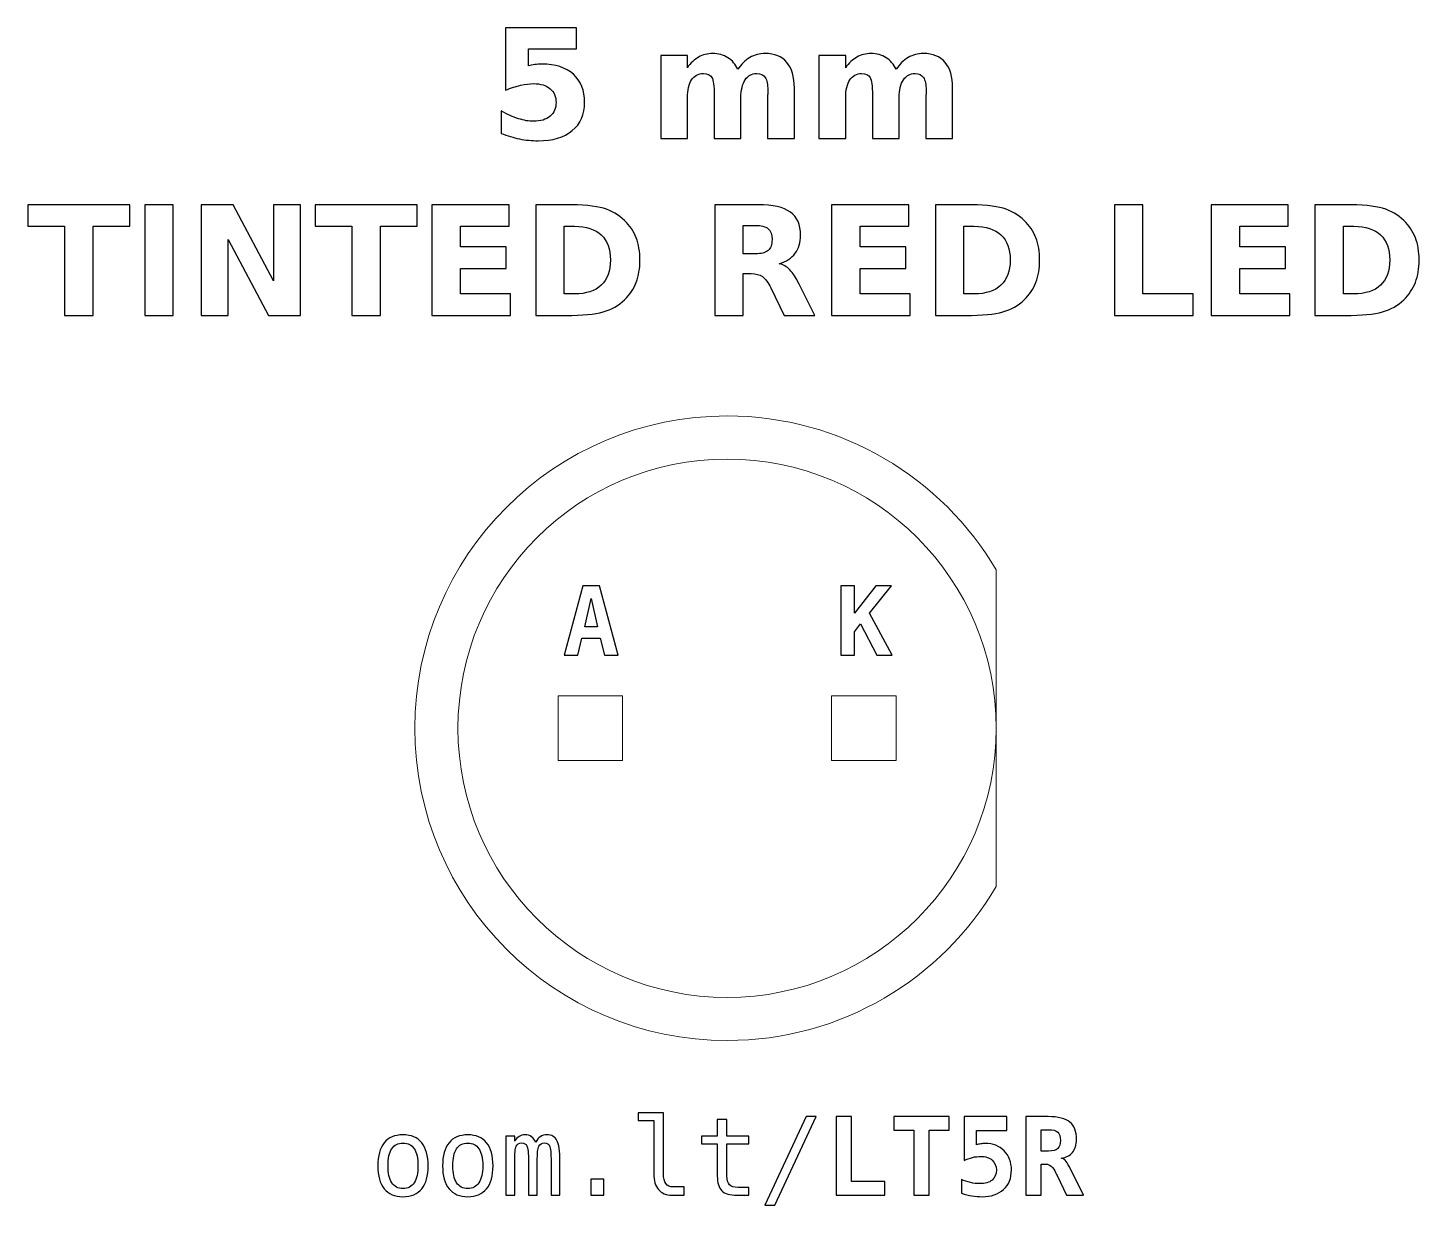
# Model space of a CAD drawing. Header units: centimetres. Extents: x -11.15 to -9.86, y -15.29 to -14.2.
import ezdxf

# ---------------------------------------------------------------- set-up
doc = ezdxf.new("R2010")
doc.units = ezdxf.units.CM
doc.header["$MEASUREMENT"] = 0
doc.layers.add('Layer 1', color=7, linetype='Continuous')

msp = doc.modelspace()

# ---------------------------------------------------------------- linework, layer by layer
at = {"layer": 'Layer 1', "color": 7, "lineweight": 20}
for points in [[(-10.657, -14.88), (-10.597, -14.88), (-10.597, -14.82), (-10.657, -14.82), (-10.657, -14.88)], [(-10.403, -14.88), (-10.343, -14.88), (-10.343, -14.82), (-10.403, -14.82), (-10.403, -14.88)]]:
    msp.add_lwpolyline(points, close=True, dxfattribs=at)
at = {"layer": 'Layer 1', "color": 250, "lineweight": 20}
msp.add_ellipse((-10.5, -14.85), major_axis=(0, 0.25), ratio=1, dxfattribs=at)
at = {"layer": 'Layer 1', "color": 250}
for points, knots in [([(-10.70573, -14.1996), (-10.70573, -14.1996), (-10.63979, -14.1996), (-10.63979, -14.1996), (-10.63979, -14.1996), (-10.63979, -14.1996), (-10.63979, -14.2191), (-10.63979, -14.2191), (-10.63979, -14.2191), (-10.63979, -14.2191), (-10.68459, -14.2191), (-10.68459, -14.2191), (-10.68459, -14.2191), (-10.68459, -14.2191), (-10.68459, -14.23502), (-10.68459, -14.23502), (-10.68459, -14.23502), (-10.68257, -14.23448), (-10.68054, -14.23406), (-10.6785, -14.23375), (-10.6785, -14.23375), (-10.67645, -14.23344), (-10.67431, -14.2333), (-10.67212, -14.2333), (-10.67212, -14.2333), (-10.65957, -14.2333), (-10.64981, -14.23643), (-10.64282, -14.24271), (-10.64282, -14.24271), (-10.63584, -14.24897), (-10.63236, -14.25771), (-10.63236, -14.26891), (-10.63236, -14.26891), (-10.63236, -14.28003), (-10.63617, -14.28874), (-10.64376, -14.29504), (-10.64376, -14.29504), (-10.65136, -14.30132), (-10.66192, -14.30447), (-10.67542, -14.30447), (-10.67542, -14.30447), (-10.68125, -14.30447), (-10.68704, -14.3039), (-10.69275, -14.30278), (-10.69275, -14.30278), (-10.69847, -14.30165), (-10.70416, -14.29995), (-10.7098, -14.29765), (-10.7098, -14.29765), (-10.7098, -14.29765), (-10.7098, -14.27676), (-10.7098, -14.27676), (-10.7098, -14.27676), (-10.7042, -14.27999), (-10.69889, -14.28239), (-10.69386, -14.28398), (-10.69386, -14.28398), (-10.68882, -14.28561), (-10.68407, -14.28641), (-10.67963, -14.28641), (-10.67963, -14.28641), (-10.67318, -14.28641), (-10.66813, -14.28483), (-10.66443, -14.28168), (-10.66443, -14.28168), (-10.66074, -14.27855), (-10.65888, -14.2743), (-10.65888, -14.26891), (-10.65888, -14.26891), (-10.65888, -14.2635), (-10.66074, -14.25924), (-10.66443, -14.25612), (-10.66443, -14.25612), (-10.66813, -14.25299), (-10.67318, -14.25144), (-10.67963, -14.25144), (-10.67963, -14.25144), (-10.68344, -14.25144), (-10.68751, -14.25193), (-10.69181, -14.25292), (-10.69181, -14.25292), (-10.69614, -14.2539), (-10.70077, -14.25543), (-10.70573, -14.2575), (-10.70573, -14.2575), (-10.70573, -14.2575), (-10.70573, -14.1996), (-10.70573, -14.1996)], [0, 0, 0, 0, 0.0454545, 0.0454545, 0.0454545, 0.0454545, 0.0909091, 0.0909091, 0.0909091, 0.0909091, 0.1363636, 0.1363636, 0.1363636, 0.1363636, 0.1818182, 0.1818182, 0.1818182, 0.1818182, 0.2272727, 0.2272727, 0.2272727, 0.2272727, 0.2727273, 0.2727273, 0.2727273, 0.2727273, 0.3181818, 0.3181818, 0.3181818, 0.3181818, 0.3636364, 0.3636364, 0.3636364, 0.3636364, 0.4090909, 0.4090909, 0.4090909, 0.4090909, 0.4545455, 0.4545455, 0.4545455, 0.4545455, 0.5, 0.5, 0.5, 0.5, 0.5454545, 0.5454545, 0.5454545, 0.5454545, 0.5909091, 0.5909091, 0.5909091, 0.5909091, 0.6363636, 0.6363636, 0.6363636, 0.6363636, 0.6818182, 0.6818182, 0.6818182, 0.6818182, 0.7272727, 0.7272727, 0.7272727, 0.7272727, 0.7727273, 0.7727273, 0.7727273, 0.7727273, 0.8181818, 0.8181818, 0.8181818, 0.8181818, 0.8636364, 0.8636364, 0.8636364, 0.8636364, 0.9090909, 0.9090909, 0.9090909, 0.9090909, 0.9545455, 0.9545455, 0.9545455, 0.9545455, 1, 1, 1, 1]), ([(-10.49, -14.23812), (-10.48687, -14.23335), (-10.48318, -14.2297), (-10.47887, -14.22721), (-10.47887, -14.22721), (-10.47457, -14.22469), (-10.46987, -14.22345), (-10.46472, -14.22345), (-10.46472, -14.22345), (-10.45585, -14.22345), (-10.4491, -14.22618), (-10.44447, -14.23166), (-10.44447, -14.23166), (-10.43983, -14.23711), (-10.4375, -14.24506), (-10.4375, -14.25548), (-10.4375, -14.25548), (-10.4375, -14.25548), (-10.4375, -14.30247), (-10.4375, -14.30247), (-10.4375, -14.30247), (-10.4375, -14.30247), (-10.46232, -14.30247), (-10.46232, -14.30247), (-10.46232, -14.30247), (-10.46232, -14.30247), (-10.46232, -14.26223), (-10.46232, -14.26223), (-10.46232, -14.26223), (-10.46227, -14.26164), (-10.46225, -14.26103), (-10.46222, -14.26037), (-10.46222, -14.26037), (-10.4622, -14.25974), (-10.46218, -14.25882), (-10.46218, -14.25762), (-10.46218, -14.25762), (-10.46218, -14.25216), (-10.46297, -14.24819), (-10.4646, -14.24574), (-10.4646, -14.24574), (-10.4662, -14.24327), (-10.46878, -14.24205), (-10.47236, -14.24205), (-10.47236, -14.24205), (-10.47706, -14.24205), (-10.48066, -14.24398), (-10.48322, -14.24784), (-10.48322, -14.24784), (-10.48576, -14.25169), (-10.48708, -14.25727), (-10.48718, -14.26458), (-10.48718, -14.26458), (-10.48718, -14.26458), (-10.48718, -14.30247), (-10.48718, -14.30247), (-10.48718, -14.30247), (-10.48718, -14.30247), (-10.51199, -14.30247), (-10.51199, -14.30247), (-10.51199, -14.30247), (-10.51199, -14.30247), (-10.51199, -14.26223), (-10.51199, -14.26223), (-10.51199, -14.26223), (-10.51199, -14.25369), (-10.51272, -14.24819), (-10.5142, -14.24574), (-10.5142, -14.24574), (-10.51566, -14.24327), (-10.51827, -14.24205), (-10.52203, -14.24205), (-10.52203, -14.24205), (-10.52678, -14.24205), (-10.53043, -14.244), (-10.53299, -14.24788), (-10.53299, -14.24788), (-10.53555, -14.25176), (-10.53685, -14.25729), (-10.53685, -14.26451), (-10.53685, -14.26451), (-10.53685, -14.26451), (-10.53685, -14.30247), (-10.53685, -14.30247), (-10.53685, -14.30247), (-10.53685, -14.30247), (-10.56166, -14.30247), (-10.56166, -14.30247), (-10.56166, -14.30247), (-10.56166, -14.30247), (-10.56166, -14.22531), (-10.56166, -14.22531), (-10.56166, -14.22531), (-10.56166, -14.22531), (-10.53685, -14.22531), (-10.53685, -14.22531), (-10.53685, -14.22531), (-10.53685, -14.22531), (-10.53685, -14.23662), (-10.53685, -14.23662), (-10.53685, -14.23662), (-10.53381, -14.23224), (-10.53033, -14.22898), (-10.5264, -14.22676), (-10.5264, -14.22676), (-10.52248, -14.22455), (-10.51815, -14.22345), (-10.51342, -14.22345), (-10.51342, -14.22345), (-10.50811, -14.22345), (-10.50338, -14.22474), (-10.49931, -14.22731), (-10.49931, -14.22731), (-10.49522, -14.22989), (-10.49211, -14.23349), (-10.49, -14.23812)], [0, 0, 0, 0, 0.0344828, 0.0344828, 0.0344828, 0.0344828, 0.0689655, 0.0689655, 0.0689655, 0.0689655, 0.1034483, 0.1034483, 0.1034483, 0.1034483, 0.137931, 0.137931, 0.137931, 0.137931, 0.1724138, 0.1724138, 0.1724138, 0.1724138, 0.2068966, 0.2068966, 0.2068966, 0.2068966, 0.2413793, 0.2413793, 0.2413793, 0.2413793, 0.2758621, 0.2758621, 0.2758621, 0.2758621, 0.3103448, 0.3103448, 0.3103448, 0.3103448, 0.3448276, 0.3448276, 0.3448276, 0.3448276, 0.3793103, 0.3793103, 0.3793103, 0.3793103, 0.4137931, 0.4137931, 0.4137931, 0.4137931, 0.4482759, 0.4482759, 0.4482759, 0.4482759, 0.4827586, 0.4827586, 0.4827586, 0.4827586, 0.5172414, 0.5172414, 0.5172414, 0.5172414, 0.5517241, 0.5517241, 0.5517241, 0.5517241, 0.5862069, 0.5862069, 0.5862069, 0.5862069, 0.6206897, 0.6206897, 0.6206897, 0.6206897, 0.6551724, 0.6551724, 0.6551724, 0.6551724, 0.6896552, 0.6896552, 0.6896552, 0.6896552, 0.7241379, 0.7241379, 0.7241379, 0.7241379, 0.7586207, 0.7586207, 0.7586207, 0.7586207, 0.7931034, 0.7931034, 0.7931034, 0.7931034, 0.8275862, 0.8275862, 0.8275862, 0.8275862, 0.862069, 0.862069, 0.862069, 0.862069, 0.8965517, 0.8965517, 0.8965517, 0.8965517, 0.9310345, 0.9310345, 0.9310345, 0.9310345, 0.9655172, 0.9655172, 0.9655172, 0.9655172, 1, 1, 1, 1]), ([(-10.34296, -14.23812), (-10.33983, -14.23335), (-10.33614, -14.2297), (-10.33183, -14.22721), (-10.33183, -14.22721), (-10.32753, -14.22469), (-10.32283, -14.22345), (-10.31768, -14.22345), (-10.31768, -14.22345), (-10.30881, -14.22345), (-10.30206, -14.22618), (-10.29743, -14.23166), (-10.29743, -14.23166), (-10.29279, -14.23711), (-10.29046, -14.24506), (-10.29046, -14.25548), (-10.29046, -14.25548), (-10.29046, -14.25548), (-10.29046, -14.30247), (-10.29046, -14.30247), (-10.29046, -14.30247), (-10.29046, -14.30247), (-10.31528, -14.30247), (-10.31528, -14.30247), (-10.31528, -14.30247), (-10.31528, -14.30247), (-10.31528, -14.26223), (-10.31528, -14.26223), (-10.31528, -14.26223), (-10.31523, -14.26164), (-10.31521, -14.26103), (-10.31518, -14.26037), (-10.31518, -14.26037), (-10.31516, -14.25974), (-10.31514, -14.25882), (-10.31514, -14.25762), (-10.31514, -14.25762), (-10.31514, -14.25216), (-10.31593, -14.24819), (-10.31756, -14.24574), (-10.31756, -14.24574), (-10.31916, -14.24327), (-10.32174, -14.24205), (-10.32532, -14.24205), (-10.32532, -14.24205), (-10.33002, -14.24205), (-10.33362, -14.24398), (-10.33618, -14.24784), (-10.33618, -14.24784), (-10.33872, -14.25169), (-10.34004, -14.25727), (-10.34014, -14.26458), (-10.34014, -14.26458), (-10.34014, -14.26458), (-10.34014, -14.30247), (-10.34014, -14.30247), (-10.34014, -14.30247), (-10.34014, -14.30247), (-10.36495, -14.30247), (-10.36495, -14.30247), (-10.36495, -14.30247), (-10.36495, -14.30247), (-10.36495, -14.26223), (-10.36495, -14.26223), (-10.36495, -14.26223), (-10.36495, -14.25369), (-10.36568, -14.24819), (-10.36716, -14.24574), (-10.36716, -14.24574), (-10.36862, -14.24327), (-10.37123, -14.24205), (-10.37499, -14.24205), (-10.37499, -14.24205), (-10.37974, -14.24205), (-10.38339, -14.244), (-10.38595, -14.24788), (-10.38595, -14.24788), (-10.38851, -14.25176), (-10.38981, -14.25729), (-10.38981, -14.26451), (-10.38981, -14.26451), (-10.38981, -14.26451), (-10.38981, -14.30247), (-10.38981, -14.30247), (-10.38981, -14.30247), (-10.38981, -14.30247), (-10.41462, -14.30247), (-10.41462, -14.30247), (-10.41462, -14.30247), (-10.41462, -14.30247), (-10.41462, -14.22531), (-10.41462, -14.22531), (-10.41462, -14.22531), (-10.41462, -14.22531), (-10.38981, -14.22531), (-10.38981, -14.22531), (-10.38981, -14.22531), (-10.38981, -14.22531), (-10.38981, -14.23662), (-10.38981, -14.23662), (-10.38981, -14.23662), (-10.38677, -14.23224), (-10.38329, -14.22898), (-10.37936, -14.22676), (-10.37936, -14.22676), (-10.37544, -14.22455), (-10.37111, -14.22345), (-10.36638, -14.22345), (-10.36638, -14.22345), (-10.36107, -14.22345), (-10.35634, -14.22474), (-10.35227, -14.22731), (-10.35227, -14.22731), (-10.34818, -14.22989), (-10.34507, -14.23349), (-10.34296, -14.23812)], [0, 0, 0, 0, 0.0344828, 0.0344828, 0.0344828, 0.0344828, 0.0689655, 0.0689655, 0.0689655, 0.0689655, 0.1034483, 0.1034483, 0.1034483, 0.1034483, 0.137931, 0.137931, 0.137931, 0.137931, 0.1724138, 0.1724138, 0.1724138, 0.1724138, 0.2068966, 0.2068966, 0.2068966, 0.2068966, 0.2413793, 0.2413793, 0.2413793, 0.2413793, 0.2758621, 0.2758621, 0.2758621, 0.2758621, 0.3103448, 0.3103448, 0.3103448, 0.3103448, 0.3448276, 0.3448276, 0.3448276, 0.3448276, 0.3793103, 0.3793103, 0.3793103, 0.3793103, 0.4137931, 0.4137931, 0.4137931, 0.4137931, 0.4482759, 0.4482759, 0.4482759, 0.4482759, 0.4827586, 0.4827586, 0.4827586, 0.4827586, 0.5172414, 0.5172414, 0.5172414, 0.5172414, 0.5517241, 0.5517241, 0.5517241, 0.5517241, 0.5862069, 0.5862069, 0.5862069, 0.5862069, 0.6206897, 0.6206897, 0.6206897, 0.6206897, 0.6551724, 0.6551724, 0.6551724, 0.6551724, 0.6896552, 0.6896552, 0.6896552, 0.6896552, 0.7241379, 0.7241379, 0.7241379, 0.7241379, 0.7586207, 0.7586207, 0.7586207, 0.7586207, 0.7931034, 0.7931034, 0.7931034, 0.7931034, 0.8275862, 0.8275862, 0.8275862, 0.8275862, 0.862069, 0.862069, 0.862069, 0.862069, 0.8965517, 0.8965517, 0.8965517, 0.8965517, 0.9310345, 0.9310345, 0.9310345, 0.9310345, 0.9655172, 0.9655172, 0.9655172, 0.9655172, 1, 1, 1, 1]), ([(-11.14955, -14.36385), (-11.14955, -14.36385), (-11.05475, -14.36385), (-11.05475, -14.36385), (-11.05475, -14.36385), (-11.05475, -14.36385), (-11.05475, -14.38391), (-11.05475, -14.38391), (-11.05475, -14.38391), (-11.05475, -14.38391), (-11.08885, -14.38391), (-11.08885, -14.38391), (-11.08885, -14.38391), (-11.08885, -14.38391), (-11.08885, -14.46672), (-11.08885, -14.46672), (-11.08885, -14.46672), (-11.08885, -14.46672), (-11.11538, -14.46672), (-11.11538, -14.46672), (-11.11538, -14.46672), (-11.11538, -14.46672), (-11.11538, -14.38391), (-11.11538, -14.38391), (-11.11538, -14.38391), (-11.11538, -14.38391), (-11.14955, -14.38391), (-11.14955, -14.38391), (-11.14955, -14.38391), (-11.14955, -14.38391), (-11.14955, -14.36385), (-11.14955, -14.36385)], [0, 0, 0, 0, 0.125, 0.125, 0.125, 0.125, 0.25, 0.25, 0.25, 0.25, 0.375, 0.375, 0.375, 0.375, 0.5, 0.5, 0.5, 0.5, 0.625, 0.625, 0.625, 0.625, 0.75, 0.75, 0.75, 0.75, 0.875, 0.875, 0.875, 0.875, 1, 1, 1, 1]), ([(-11.04101, -14.36385), (-11.04101, -14.36385), (-11.01448, -14.36385), (-11.01448, -14.36385), (-11.01448, -14.36385), (-11.01448, -14.36385), (-11.01448, -14.46672), (-11.01448, -14.46672), (-11.01448, -14.46672), (-11.01448, -14.46672), (-11.04101, -14.46672), (-11.04101, -14.46672), (-11.04101, -14.46672), (-11.04101, -14.46672), (-11.04101, -14.36385), (-11.04101, -14.36385)], [0, 0, 0, 0, 0.25, 0.25, 0.25, 0.25, 0.5, 0.5, 0.5, 0.5, 0.75, 0.75, 0.75, 0.75, 1, 1, 1, 1]), ([(-10.98852, -14.36385), (-10.98852, -14.36385), (-10.95889, -14.36385), (-10.95889, -14.36385), (-10.95889, -14.36385), (-10.95889, -14.36385), (-10.92147, -14.43441), (-10.92147, -14.43441), (-10.92147, -14.43441), (-10.92147, -14.43441), (-10.92147, -14.36385), (-10.92147, -14.36385), (-10.92147, -14.36385), (-10.92147, -14.36385), (-10.89633, -14.36385), (-10.89633, -14.36385), (-10.89633, -14.36385), (-10.89633, -14.36385), (-10.89633, -14.46672), (-10.89633, -14.46672), (-10.89633, -14.46672), (-10.89633, -14.46672), (-10.92596, -14.46672), (-10.92596, -14.46672), (-10.92596, -14.46672), (-10.92596, -14.46672), (-10.96338, -14.39616), (-10.96338, -14.39616), (-10.96338, -14.39616), (-10.96338, -14.39616), (-10.96338, -14.46672), (-10.96338, -14.46672), (-10.96338, -14.46672), (-10.96338, -14.46672), (-10.98852, -14.46672), (-10.98852, -14.46672), (-10.98852, -14.46672), (-10.98852, -14.46672), (-10.98852, -14.36385), (-10.98852, -14.36385)], [0, 0, 0, 0, 0.1, 0.1, 0.1, 0.1, 0.2, 0.2, 0.2, 0.2, 0.3, 0.3, 0.3, 0.3, 0.4, 0.4, 0.4, 0.4, 0.5, 0.5, 0.5, 0.5, 0.6, 0.6, 0.6, 0.6, 0.7, 0.7, 0.7, 0.7, 0.8, 0.8, 0.8, 0.8, 0.9, 0.9, 0.9, 0.9, 1, 1, 1, 1]), ([(-10.88271, -14.36385), (-10.88271, -14.36385), (-10.78791, -14.36385), (-10.78791, -14.36385), (-10.78791, -14.36385), (-10.78791, -14.36385), (-10.78791, -14.38391), (-10.78791, -14.38391), (-10.78791, -14.38391), (-10.78791, -14.38391), (-10.82201, -14.38391), (-10.82201, -14.38391), (-10.82201, -14.38391), (-10.82201, -14.38391), (-10.82201, -14.46672), (-10.82201, -14.46672), (-10.82201, -14.46672), (-10.82201, -14.46672), (-10.84854, -14.46672), (-10.84854, -14.46672), (-10.84854, -14.46672), (-10.84854, -14.46672), (-10.84854, -14.38391), (-10.84854, -14.38391), (-10.84854, -14.38391), (-10.84854, -14.38391), (-10.88271, -14.38391), (-10.88271, -14.38391), (-10.88271, -14.38391), (-10.88271, -14.38391), (-10.88271, -14.36385), (-10.88271, -14.36385)], [0, 0, 0, 0, 0.125, 0.125, 0.125, 0.125, 0.25, 0.25, 0.25, 0.25, 0.375, 0.375, 0.375, 0.375, 0.5, 0.5, 0.5, 0.5, 0.625, 0.625, 0.625, 0.625, 0.75, 0.75, 0.75, 0.75, 0.875, 0.875, 0.875, 0.875, 1, 1, 1, 1]), ([(-10.77417, -14.36385), (-10.77417, -14.36385), (-10.70258, -14.36385), (-10.70258, -14.36385), (-10.70258, -14.36385), (-10.70258, -14.36385), (-10.70258, -14.38391), (-10.70258, -14.38391), (-10.70258, -14.38391), (-10.70258, -14.38391), (-10.74764, -14.38391), (-10.74764, -14.38391), (-10.74764, -14.38391), (-10.74764, -14.38391), (-10.74764, -14.40306), (-10.74764, -14.40306), (-10.74764, -14.40306), (-10.74764, -14.40306), (-10.70529, -14.40306), (-10.70529, -14.40306), (-10.70529, -14.40306), (-10.70529, -14.40306), (-10.70529, -14.42312), (-10.70529, -14.42312), (-10.70529, -14.42312), (-10.70529, -14.42312), (-10.74764, -14.42312), (-10.74764, -14.42312), (-10.74764, -14.42312), (-10.74764, -14.42312), (-10.74764, -14.44666), (-10.74764, -14.44666), (-10.74764, -14.44666), (-10.74764, -14.44666), (-10.70108, -14.44666), (-10.70108, -14.44666), (-10.70108, -14.44666), (-10.70108, -14.44666), (-10.70108, -14.46672), (-10.70108, -14.46672), (-10.70108, -14.46672), (-10.70108, -14.46672), (-10.77417, -14.46672), (-10.77417, -14.46672), (-10.77417, -14.46672), (-10.77417, -14.46672), (-10.77417, -14.36385), (-10.77417, -14.36385)], [0, 0, 0, 0, 0.0833333, 0.0833333, 0.0833333, 0.0833333, 0.1666667, 0.1666667, 0.1666667, 0.1666667, 0.25, 0.25, 0.25, 0.25, 0.3333333, 0.3333333, 0.3333333, 0.3333333, 0.4166667, 0.4166667, 0.4166667, 0.4166667, 0.5, 0.5, 0.5, 0.5, 0.5833333, 0.5833333, 0.5833333, 0.5833333, 0.6666667, 0.6666667, 0.6666667, 0.6666667, 0.75, 0.75, 0.75, 0.75, 0.8333333, 0.8333333, 0.8333333, 0.8333333, 0.9166667, 0.9166667, 0.9166667, 0.9166667, 1, 1, 1, 1]), ([(-10.67777, -14.36385), (-10.67777, -14.36385), (-10.64978, -14.36385), (-10.64978, -14.36385), (-10.64978, -14.36385), (-10.63417, -14.36385), (-10.62255, -14.36496), (-10.61491, -14.36719), (-10.61491, -14.36719), (-10.60726, -14.36942), (-10.6007, -14.37319), (-10.59522, -14.37853), (-10.59522, -14.37853), (-10.5904, -14.38316), (-10.58683, -14.38852), (-10.58447, -14.39459), (-10.58447, -14.39459), (-10.58215, -14.40063), (-10.58097, -14.4075), (-10.58097, -14.41519), (-10.58097, -14.41519), (-10.58097, -14.42295), (-10.58215, -14.42987), (-10.58447, -14.43596), (-10.58447, -14.43596), (-10.58683, -14.44205), (-10.5904, -14.44741), (-10.59522, -14.45204), (-10.59522, -14.45204), (-10.60075, -14.45738), (-10.60736, -14.46115), (-10.61507, -14.46338), (-10.61507, -14.46338), (-10.62279, -14.46561), (-10.63436, -14.46672), (-10.64978, -14.46672), (-10.64978, -14.46672), (-10.64978, -14.46672), (-10.67777, -14.46672), (-10.67777, -14.46672), (-10.67777, -14.46672), (-10.67777, -14.46672), (-10.67777, -14.36385), (-10.67777, -14.36385)], [0, 0, 0, 0, 0.0909091, 0.0909091, 0.0909091, 0.0909091, 0.1818182, 0.1818182, 0.1818182, 0.1818182, 0.2727273, 0.2727273, 0.2727273, 0.2727273, 0.3636364, 0.3636364, 0.3636364, 0.3636364, 0.4545455, 0.4545455, 0.4545455, 0.4545455, 0.5454545, 0.5454545, 0.5454545, 0.5454545, 0.6363636, 0.6363636, 0.6363636, 0.6363636, 0.7272727, 0.7272727, 0.7272727, 0.7272727, 0.8181818, 0.8181818, 0.8181818, 0.8181818, 0.9090909, 0.9090909, 0.9090909, 0.9090909, 1, 1, 1, 1]), ([(-10.48499, -14.4278), (-10.48499, -14.4278), (-10.48499, -14.46672), (-10.48499, -14.46672), (-10.48499, -14.46672), (-10.48499, -14.46672), (-10.51152, -14.46672), (-10.51152, -14.46672), (-10.51152, -14.46672), (-10.51152, -14.46672), (-10.51152, -14.36385), (-10.51152, -14.36385), (-10.51152, -14.36385), (-10.51152, -14.36385), (-10.471, -14.36385), (-10.471, -14.36385), (-10.471, -14.36385), (-10.45745, -14.36385), (-10.4475, -14.36613), (-10.4412, -14.37067), (-10.4412, -14.37067), (-10.43488, -14.37521), (-10.43172, -14.38241), (-10.43172, -14.39224), (-10.43172, -14.39224), (-10.43172, -14.39903), (-10.43337, -14.40463), (-10.43664, -14.40898), (-10.43664, -14.40898), (-10.43993, -14.41336), (-10.44489, -14.41658), (-10.4515, -14.41863), (-10.4515, -14.41863), (-10.44788, -14.41947), (-10.44461, -14.42133), (-10.44174, -14.42425), (-10.44174, -14.42425), (-10.43887, -14.42716), (-10.43598, -14.43158), (-10.43304, -14.43751), (-10.43304, -14.43751), (-10.43304, -14.43751), (-10.41862, -14.46672), (-10.41862, -14.46672), (-10.41862, -14.46672), (-10.41862, -14.46672), (-10.44689, -14.46672), (-10.44689, -14.46672), (-10.44689, -14.46672), (-10.44689, -14.46672), (-10.45943, -14.44116), (-10.45943, -14.44116), (-10.45943, -14.44116), (-10.46194, -14.43603), (-10.46451, -14.4325), (-10.46712, -14.43062), (-10.46712, -14.43062), (-10.46971, -14.42874), (-10.47316, -14.4278), (-10.47749, -14.4278), (-10.47749, -14.4278), (-10.47749, -14.4278), (-10.48499, -14.4278), (-10.48499, -14.4278)], [0, 0, 0, 0, 0.0625, 0.0625, 0.0625, 0.0625, 0.125, 0.125, 0.125, 0.125, 0.1875, 0.1875, 0.1875, 0.1875, 0.25, 0.25, 0.25, 0.25, 0.3125, 0.3125, 0.3125, 0.3125, 0.375, 0.375, 0.375, 0.375, 0.4375, 0.4375, 0.4375, 0.4375, 0.5, 0.5, 0.5, 0.5, 0.5625, 0.5625, 0.5625, 0.5625, 0.625, 0.625, 0.625, 0.625, 0.6875, 0.6875, 0.6875, 0.6875, 0.75, 0.75, 0.75, 0.75, 0.8125, 0.8125, 0.8125, 0.8125, 0.875, 0.875, 0.875, 0.875, 0.9375, 0.9375, 0.9375, 0.9375, 1, 1, 1, 1]), ([(-10.40287, -14.36385), (-10.40287, -14.36385), (-10.33128, -14.36385), (-10.33128, -14.36385), (-10.33128, -14.36385), (-10.33128, -14.36385), (-10.33128, -14.38391), (-10.33128, -14.38391), (-10.33128, -14.38391), (-10.33128, -14.38391), (-10.37634, -14.38391), (-10.37634, -14.38391), (-10.37634, -14.38391), (-10.37634, -14.38391), (-10.37634, -14.40306), (-10.37634, -14.40306), (-10.37634, -14.40306), (-10.37634, -14.40306), (-10.33399, -14.40306), (-10.33399, -14.40306), (-10.33399, -14.40306), (-10.33399, -14.40306), (-10.33399, -14.42312), (-10.33399, -14.42312), (-10.33399, -14.42312), (-10.33399, -14.42312), (-10.37634, -14.42312), (-10.37634, -14.42312), (-10.37634, -14.42312), (-10.37634, -14.42312), (-10.37634, -14.44666), (-10.37634, -14.44666), (-10.37634, -14.44666), (-10.37634, -14.44666), (-10.32978, -14.44666), (-10.32978, -14.44666), (-10.32978, -14.44666), (-10.32978, -14.44666), (-10.32978, -14.46672), (-10.32978, -14.46672), (-10.32978, -14.46672), (-10.32978, -14.46672), (-10.40287, -14.46672), (-10.40287, -14.46672), (-10.40287, -14.46672), (-10.40287, -14.46672), (-10.40287, -14.36385), (-10.40287, -14.36385)], [0, 0, 0, 0, 0.0833333, 0.0833333, 0.0833333, 0.0833333, 0.1666667, 0.1666667, 0.1666667, 0.1666667, 0.25, 0.25, 0.25, 0.25, 0.3333333, 0.3333333, 0.3333333, 0.3333333, 0.4166667, 0.4166667, 0.4166667, 0.4166667, 0.5, 0.5, 0.5, 0.5, 0.5833333, 0.5833333, 0.5833333, 0.5833333, 0.6666667, 0.6666667, 0.6666667, 0.6666667, 0.75, 0.75, 0.75, 0.75, 0.8333333, 0.8333333, 0.8333333, 0.8333333, 0.9166667, 0.9166667, 0.9166667, 0.9166667, 1, 1, 1, 1]), ([(-10.30647, -14.36385), (-10.30647, -14.36385), (-10.27848, -14.36385), (-10.27848, -14.36385), (-10.27848, -14.36385), (-10.26287, -14.36385), (-10.25125, -14.36496), (-10.24361, -14.36719), (-10.24361, -14.36719), (-10.23596, -14.36942), (-10.2294, -14.37319), (-10.22392, -14.37853), (-10.22392, -14.37853), (-10.2191, -14.38316), (-10.21553, -14.38852), (-10.21317, -14.39459), (-10.21317, -14.39459), (-10.21085, -14.40063), (-10.20967, -14.4075), (-10.20967, -14.41519), (-10.20967, -14.41519), (-10.20967, -14.42295), (-10.21085, -14.42987), (-10.21317, -14.43596), (-10.21317, -14.43596), (-10.21553, -14.44205), (-10.2191, -14.44741), (-10.22392, -14.45204), (-10.22392, -14.45204), (-10.22945, -14.45738), (-10.23606, -14.46115), (-10.24377, -14.46338), (-10.24377, -14.46338), (-10.25149, -14.46561), (-10.26306, -14.46672), (-10.27848, -14.46672), (-10.27848, -14.46672), (-10.27848, -14.46672), (-10.30647, -14.46672), (-10.30647, -14.46672), (-10.30647, -14.46672), (-10.30647, -14.46672), (-10.30647, -14.36385), (-10.30647, -14.36385)], [0, 0, 0, 0, 0.0909091, 0.0909091, 0.0909091, 0.0909091, 0.1818182, 0.1818182, 0.1818182, 0.1818182, 0.2727273, 0.2727273, 0.2727273, 0.2727273, 0.3636364, 0.3636364, 0.3636364, 0.3636364, 0.4545455, 0.4545455, 0.4545455, 0.4545455, 0.5454545, 0.5454545, 0.5454545, 0.5454545, 0.6363636, 0.6363636, 0.6363636, 0.6363636, 0.7272727, 0.7272727, 0.7272727, 0.7272727, 0.8181818, 0.8181818, 0.8181818, 0.8181818, 0.9090909, 0.9090909, 0.9090909, 0.9090909, 1, 1, 1, 1]), ([(-10.14022, -14.36385), (-10.14022, -14.36385), (-10.11369, -14.36385), (-10.11369, -14.36385), (-10.11369, -14.36385), (-10.11369, -14.36385), (-10.11369, -14.44666), (-10.11369, -14.44666), (-10.11369, -14.44666), (-10.11369, -14.44666), (-10.06713, -14.44666), (-10.06713, -14.44666), (-10.06713, -14.44666), (-10.06713, -14.44666), (-10.06713, -14.46672), (-10.06713, -14.46672), (-10.06713, -14.46672), (-10.06713, -14.46672), (-10.14022, -14.46672), (-10.14022, -14.46672), (-10.14022, -14.46672), (-10.14022, -14.46672), (-10.14022, -14.36385), (-10.14022, -14.36385)], [0, 0, 0, 0, 0.1666667, 0.1666667, 0.1666667, 0.1666667, 0.3333333, 0.3333333, 0.3333333, 0.3333333, 0.5, 0.5, 0.5, 0.5, 0.6666667, 0.6666667, 0.6666667, 0.6666667, 0.8333333, 0.8333333, 0.8333333, 0.8333333, 1, 1, 1, 1]), ([(-10.05031, -14.36385), (-10.05031, -14.36385), (-9.97872, -14.36385), (-9.97872, -14.36385), (-9.97872, -14.36385), (-9.97872, -14.36385), (-9.97872, -14.38391), (-9.97872, -14.38391), (-9.97872, -14.38391), (-9.97872, -14.38391), (-10.02378, -14.38391), (-10.02378, -14.38391), (-10.02378, -14.38391), (-10.02378, -14.38391), (-10.02378, -14.40306), (-10.02378, -14.40306), (-10.02378, -14.40306), (-10.02378, -14.40306), (-9.98143, -14.40306), (-9.98143, -14.40306), (-9.98143, -14.40306), (-9.98143, -14.40306), (-9.98143, -14.42312), (-9.98143, -14.42312), (-9.98143, -14.42312), (-9.98143, -14.42312), (-10.02378, -14.42312), (-10.02378, -14.42312), (-10.02378, -14.42312), (-10.02378, -14.42312), (-10.02378, -14.44666), (-10.02378, -14.44666), (-10.02378, -14.44666), (-10.02378, -14.44666), (-9.97722, -14.44666), (-9.97722, -14.44666), (-9.97722, -14.44666), (-9.97722, -14.44666), (-9.97722, -14.46672), (-9.97722, -14.46672), (-9.97722, -14.46672), (-9.97722, -14.46672), (-10.05031, -14.46672), (-10.05031, -14.46672), (-10.05031, -14.46672), (-10.05031, -14.46672), (-10.05031, -14.36385), (-10.05031, -14.36385)], [0, 0, 0, 0, 0.0833333, 0.0833333, 0.0833333, 0.0833333, 0.1666667, 0.1666667, 0.1666667, 0.1666667, 0.25, 0.25, 0.25, 0.25, 0.3333333, 0.3333333, 0.3333333, 0.3333333, 0.4166667, 0.4166667, 0.4166667, 0.4166667, 0.5, 0.5, 0.5, 0.5, 0.5833333, 0.5833333, 0.5833333, 0.5833333, 0.6666667, 0.6666667, 0.6666667, 0.6666667, 0.75, 0.75, 0.75, 0.75, 0.8333333, 0.8333333, 0.8333333, 0.8333333, 0.9166667, 0.9166667, 0.9166667, 0.9166667, 1, 1, 1, 1]), ([(-9.95391, -14.36385), (-9.95391, -14.36385), (-9.92592, -14.36385), (-9.92592, -14.36385), (-9.92592, -14.36385), (-9.91031, -14.36385), (-9.89869, -14.36496), (-9.89105, -14.36719), (-9.89105, -14.36719), (-9.8834, -14.36942), (-9.87684, -14.37319), (-9.87136, -14.37853), (-9.87136, -14.37853), (-9.86654, -14.38316), (-9.86297, -14.38852), (-9.86061, -14.39459), (-9.86061, -14.39459), (-9.85829, -14.40063), (-9.85711, -14.4075), (-9.85711, -14.41519), (-9.85711, -14.41519), (-9.85711, -14.42295), (-9.85829, -14.42987), (-9.86061, -14.43596), (-9.86061, -14.43596), (-9.86297, -14.44205), (-9.86654, -14.44741), (-9.87136, -14.45204), (-9.87136, -14.45204), (-9.87689, -14.45738), (-9.8835, -14.46115), (-9.89121, -14.46338), (-9.89121, -14.46338), (-9.89893, -14.46561), (-9.9105, -14.46672), (-9.92592, -14.46672), (-9.92592, -14.46672), (-9.92592, -14.46672), (-9.95391, -14.46672), (-9.95391, -14.46672), (-9.95391, -14.46672), (-9.95391, -14.46672), (-9.95391, -14.36385), (-9.95391, -14.36385)], [0, 0, 0, 0, 0.0909091, 0.0909091, 0.0909091, 0.0909091, 0.1818182, 0.1818182, 0.1818182, 0.1818182, 0.2727273, 0.2727273, 0.2727273, 0.2727273, 0.3636364, 0.3636364, 0.3636364, 0.3636364, 0.4545455, 0.4545455, 0.4545455, 0.4545455, 0.5454545, 0.5454545, 0.5454545, 0.5454545, 0.6363636, 0.6363636, 0.6363636, 0.6363636, 0.7272727, 0.7272727, 0.7272727, 0.7272727, 0.8181818, 0.8181818, 0.8181818, 0.8181818, 0.9090909, 0.9090909, 0.9090909, 0.9090909, 1, 1, 1, 1]), ([(-10.65124, -14.38391), (-10.65124, -14.38391), (-10.65124, -14.44666), (-10.65124, -14.44666), (-10.65124, -14.44666), (-10.65124, -14.44666), (-10.64174, -14.44666), (-10.64174, -14.44666), (-10.64174, -14.44666), (-10.6309, -14.44666), (-10.62262, -14.44398), (-10.61691, -14.43859), (-10.61691, -14.43859), (-10.61119, -14.43323), (-10.60832, -14.42542), (-10.60832, -14.41519), (-10.60832, -14.41519), (-10.60832, -14.40498), (-10.61117, -14.39722), (-10.61686, -14.39191), (-10.61686, -14.39191), (-10.62255, -14.38657), (-10.63085, -14.38391), (-10.64174, -14.38391), (-10.64174, -14.38391), (-10.64174, -14.38391), (-10.65124, -14.38391), (-10.65124, -14.38391)], [0, 0, 0, 0, 0.1428571, 0.1428571, 0.1428571, 0.1428571, 0.2857143, 0.2857143, 0.2857143, 0.2857143, 0.4285714, 0.4285714, 0.4285714, 0.4285714, 0.5714286, 0.5714286, 0.5714286, 0.5714286, 0.7142857, 0.7142857, 0.7142857, 0.7142857, 0.8571429, 0.8571429, 0.8571429, 0.8571429, 1, 1, 1, 1]), ([(-10.47382, -14.40948), (-10.46827, -14.40948), (-10.46427, -14.40844), (-10.46187, -14.40637), (-10.46187, -14.40637), (-10.45945, -14.4043), (-10.45825, -14.40089), (-10.45825, -14.39616), (-10.45825, -14.39616), (-10.45825, -14.39148), (-10.45945, -14.38812), (-10.46187, -14.3861), (-10.46187, -14.3861), (-10.46427, -14.38408), (-10.46827, -14.38307), (-10.47382, -14.38307), (-10.47382, -14.38307), (-10.47382, -14.38307), (-10.48499, -14.38307), (-10.48499, -14.38307), (-10.48499, -14.38307), (-10.48499, -14.38307), (-10.48499, -14.40948), (-10.48499, -14.40948), (-10.48499, -14.40948), (-10.48499, -14.40948), (-10.47382, -14.40948), (-10.47382, -14.40948)], [0, 0, 0, 0, 0.1428571, 0.1428571, 0.1428571, 0.1428571, 0.2857143, 0.2857143, 0.2857143, 0.2857143, 0.4285714, 0.4285714, 0.4285714, 0.4285714, 0.5714286, 0.5714286, 0.5714286, 0.5714286, 0.7142857, 0.7142857, 0.7142857, 0.7142857, 0.8571429, 0.8571429, 0.8571429, 0.8571429, 1, 1, 1, 1]), ([(-10.27994, -14.38391), (-10.27994, -14.38391), (-10.27994, -14.44666), (-10.27994, -14.44666), (-10.27994, -14.44666), (-10.27994, -14.44666), (-10.27044, -14.44666), (-10.27044, -14.44666), (-10.27044, -14.44666), (-10.2596, -14.44666), (-10.25132, -14.44398), (-10.24561, -14.43859), (-10.24561, -14.43859), (-10.23989, -14.43323), (-10.23702, -14.42542), (-10.23702, -14.41519), (-10.23702, -14.41519), (-10.23702, -14.40498), (-10.23987, -14.39722), (-10.24556, -14.39191), (-10.24556, -14.39191), (-10.25125, -14.38657), (-10.25955, -14.38391), (-10.27044, -14.38391), (-10.27044, -14.38391), (-10.27044, -14.38391), (-10.27994, -14.38391), (-10.27994, -14.38391)], [0, 0, 0, 0, 0.1428571, 0.1428571, 0.1428571, 0.1428571, 0.2857143, 0.2857143, 0.2857143, 0.2857143, 0.4285714, 0.4285714, 0.4285714, 0.4285714, 0.5714286, 0.5714286, 0.5714286, 0.5714286, 0.7142857, 0.7142857, 0.7142857, 0.7142857, 0.8571429, 0.8571429, 0.8571429, 0.8571429, 1, 1, 1, 1]), ([(-9.92738, -14.38391), (-9.92738, -14.38391), (-9.92738, -14.44666), (-9.92738, -14.44666), (-9.92738, -14.44666), (-9.92738, -14.44666), (-9.91788, -14.44666), (-9.91788, -14.44666), (-9.91788, -14.44666), (-9.90704, -14.44666), (-9.89876, -14.44398), (-9.89305, -14.43859), (-9.89305, -14.43859), (-9.88733, -14.43323), (-9.88446, -14.42542), (-9.88446, -14.41519), (-9.88446, -14.41519), (-9.88446, -14.40498), (-9.88731, -14.39722), (-9.893, -14.39191), (-9.893, -14.39191), (-9.89869, -14.38657), (-9.90699, -14.38391), (-9.91788, -14.38391), (-9.91788, -14.38391), (-9.91788, -14.38391), (-9.92738, -14.38391), (-9.92738, -14.38391)], [0, 0, 0, 0, 0.1428571, 0.1428571, 0.1428571, 0.1428571, 0.2857143, 0.2857143, 0.2857143, 0.2857143, 0.4285714, 0.4285714, 0.4285714, 0.4285714, 0.5714286, 0.5714286, 0.5714286, 0.5714286, 0.7142857, 0.7142857, 0.7142857, 0.7142857, 0.8571429, 0.8571429, 0.8571429, 0.8571429, 1, 1, 1, 1]), ([(-10.63406, -14.71784), (-10.63406, -14.71784), (-10.61852, -14.71784), (-10.61852, -14.71784), (-10.61852, -14.71784), (-10.61852, -14.71784), (-10.60116, -14.78213), (-10.60116, -14.78213), (-10.60116, -14.78213), (-10.60116, -14.78213), (-10.61386, -14.78213), (-10.61386, -14.78213), (-10.61386, -14.78213), (-10.61386, -14.78213), (-10.61783, -14.76624), (-10.61783, -14.76624), (-10.61783, -14.76624), (-10.61783, -14.76624), (-10.63483, -14.76624), (-10.63483, -14.76624), (-10.63483, -14.76624), (-10.63483, -14.76624), (-10.63871, -14.78213), (-10.63871, -14.78213), (-10.63871, -14.78213), (-10.63871, -14.78213), (-10.65141, -14.78213), (-10.65141, -14.78213), (-10.65141, -14.78213), (-10.65141, -14.78213), (-10.63406, -14.71784), (-10.63406, -14.71784)], [0, 0, 0, 0, 0.125, 0.125, 0.125, 0.125, 0.25, 0.25, 0.25, 0.25, 0.375, 0.375, 0.375, 0.375, 0.5, 0.5, 0.5, 0.5, 0.625, 0.625, 0.625, 0.625, 0.75, 0.75, 0.75, 0.75, 0.875, 0.875, 0.875, 0.875, 1, 1, 1, 1]), ([(-10.39434, -14.71784), (-10.39434, -14.71784), (-10.38164, -14.71784), (-10.38164, -14.71784), (-10.38164, -14.71784), (-10.38164, -14.71784), (-10.38164, -14.74324), (-10.38164, -14.74324), (-10.38164, -14.74324), (-10.38164, -14.74324), (-10.36174, -14.71784), (-10.36174, -14.71784), (-10.36174, -14.71784), (-10.36174, -14.71784), (-10.34736, -14.71784), (-10.34736, -14.71784), (-10.34736, -14.71784), (-10.34736, -14.71784), (-10.36765, -14.74316), (-10.36765, -14.74316), (-10.36765, -14.74316), (-10.36765, -14.74316), (-10.34663, -14.78213), (-10.34663, -14.78213), (-10.34663, -14.78213), (-10.34663, -14.78213), (-10.36075, -14.78213), (-10.36075, -14.78213), (-10.36075, -14.78213), (-10.36075, -14.78213), (-10.37599, -14.75319), (-10.37599, -14.75319), (-10.37599, -14.75319), (-10.37599, -14.75319), (-10.38164, -14.76035), (-10.38164, -14.76035), (-10.38164, -14.76035), (-10.38164, -14.76035), (-10.38164, -14.78213), (-10.38164, -14.78213), (-10.38164, -14.78213), (-10.38164, -14.78213), (-10.39434, -14.78213), (-10.39434, -14.78213), (-10.39434, -14.78213), (-10.39434, -14.78213), (-10.39434, -14.71784), (-10.39434, -14.71784)], [0, 0, 0, 0, 0.0833333, 0.0833333, 0.0833333, 0.0833333, 0.1666667, 0.1666667, 0.1666667, 0.1666667, 0.25, 0.25, 0.25, 0.25, 0.3333333, 0.3333333, 0.3333333, 0.3333333, 0.4166667, 0.4166667, 0.4166667, 0.4166667, 0.5, 0.5, 0.5, 0.5, 0.5833333, 0.5833333, 0.5833333, 0.5833333, 0.6666667, 0.6666667, 0.6666667, 0.6666667, 0.75, 0.75, 0.75, 0.75, 0.8333333, 0.8333333, 0.8333333, 0.8333333, 0.9166667, 0.9166667, 0.9166667, 0.9166667, 1, 1, 1, 1]), ([(-10.62631, -14.72947), (-10.62631, -14.72947), (-10.63229, -14.75578), (-10.63229, -14.75578), (-10.63229, -14.75578), (-10.63229, -14.75578), (-10.62028, -14.75578), (-10.62028, -14.75578), (-10.62028, -14.75578), (-10.62028, -14.75578), (-10.62631, -14.72947), (-10.62631, -14.72947)], [0, 0, 0, 0, 0.3333333, 0.3333333, 0.3333333, 0.3333333, 0.6666667, 0.6666667, 0.6666667, 0.6666667, 1, 1, 1, 1]), ([(-10.55912, -15.2638), (-10.55912, -15.26784), (-10.55838, -15.27087), (-10.5569, -15.27292), (-10.5569, -15.27292), (-10.55542, -15.27497), (-10.55323, -15.276), (-10.55033, -15.276), (-10.55033, -15.276), (-10.55033, -15.276), (-10.53983, -15.276), (-10.53983, -15.276), (-10.53983, -15.276), (-10.53983, -15.276), (-10.53983, -15.28362), (-10.53983, -15.28362), (-10.53983, -15.28362), (-10.53983, -15.28362), (-10.5512, -15.28362), (-10.5512, -15.28362), (-10.5512, -15.28362), (-10.55658, -15.28362), (-10.56073, -15.28189), (-10.56368, -15.27844), (-10.56368, -15.27844), (-10.56663, -15.27499), (-10.5681, -15.2701), (-10.5681, -15.2638), (-10.5681, -15.2638), (-10.5681, -15.2638), (-10.5681, -15.21413), (-10.5681, -15.21413), (-10.5681, -15.21413), (-10.5681, -15.21413), (-10.5825, -15.21413), (-10.5825, -15.21413), (-10.5825, -15.21413), (-10.5825, -15.21413), (-10.5825, -15.2071), (-10.5825, -15.2071), (-10.5825, -15.2071), (-10.5825, -15.2071), (-10.55912, -15.2071), (-10.55912, -15.2071), (-10.55912, -15.2071), (-10.55912, -15.2071), (-10.55912, -15.2638), (-10.55912, -15.2638)], [0, 0, 0, 0, 0.0833333, 0.0833333, 0.0833333, 0.0833333, 0.1666667, 0.1666667, 0.1666667, 0.1666667, 0.25, 0.25, 0.25, 0.25, 0.3333333, 0.3333333, 0.3333333, 0.3333333, 0.4166667, 0.4166667, 0.4166667, 0.4166667, 0.5, 0.5, 0.5, 0.5, 0.5833333, 0.5833333, 0.5833333, 0.5833333, 0.6666667, 0.6666667, 0.6666667, 0.6666667, 0.75, 0.75, 0.75, 0.75, 0.8333333, 0.8333333, 0.8333333, 0.8333333, 0.9166667, 0.9166667, 0.9166667, 0.9166667, 1, 1, 1, 1]), ([(-10.42648, -15.21071), (-10.42648, -15.21071), (-10.41719, -15.21071), (-10.41719, -15.21071), (-10.41719, -15.21071), (-10.41719, -15.21071), (-10.45558, -15.2929), (-10.45558, -15.2929), (-10.45558, -15.2929), (-10.45558, -15.2929), (-10.46492, -15.2929), (-10.46492, -15.2929), (-10.46492, -15.2929), (-10.46492, -15.2929), (-10.42648, -15.21071), (-10.42648, -15.21071)], [0, 0, 0, 0, 0.25, 0.25, 0.25, 0.25, 0.5, 0.5, 0.5, 0.5, 0.75, 0.75, 0.75, 0.75, 1, 1, 1, 1]), ([(-10.39871, -15.28362), (-10.39871, -15.28362), (-10.39871, -15.21071), (-10.39871, -15.21071), (-10.39871, -15.21071), (-10.39871, -15.21071), (-10.3843, -15.21071), (-10.3843, -15.21071), (-10.3843, -15.21071), (-10.3843, -15.21071), (-10.3843, -15.27092), (-10.3843, -15.27092), (-10.3843, -15.27092), (-10.3843, -15.27092), (-10.35348, -15.27092), (-10.35348, -15.27092), (-10.35348, -15.27092), (-10.35348, -15.27092), (-10.35348, -15.28362), (-10.35348, -15.28362), (-10.35348, -15.28362), (-10.35348, -15.28362), (-10.39871, -15.28362), (-10.39871, -15.28362)], [0, 0, 0, 0, 0.1666667, 0.1666667, 0.1666667, 0.1666667, 0.3333333, 0.3333333, 0.3333333, 0.3333333, 0.5, 0.5, 0.5, 0.5, 0.6666667, 0.6666667, 0.6666667, 0.6666667, 0.8333333, 0.8333333, 0.8333333, 0.8333333, 1, 1, 1, 1]), ([(-10.31218, -15.28362), (-10.31218, -15.28362), (-10.32658, -15.28362), (-10.32658, -15.28362), (-10.32658, -15.28362), (-10.32658, -15.28362), (-10.32658, -15.22331), (-10.32658, -15.22331), (-10.32658, -15.22331), (-10.32658, -15.22331), (-10.34508, -15.22331), (-10.34508, -15.22331), (-10.34508, -15.22331), (-10.34508, -15.22331), (-10.34508, -15.21071), (-10.34508, -15.21071), (-10.34508, -15.21071), (-10.34508, -15.21071), (-10.29367, -15.21071), (-10.29367, -15.21071), (-10.29367, -15.21071), (-10.29367, -15.21071), (-10.29367, -15.22331), (-10.29367, -15.22331), (-10.29367, -15.22331), (-10.29367, -15.22331), (-10.31218, -15.22331), (-10.31218, -15.22331), (-10.31218, -15.22331), (-10.31218, -15.22331), (-10.31218, -15.28362), (-10.31218, -15.28362)], [0, 0, 0, 0, 0.125, 0.125, 0.125, 0.125, 0.25, 0.25, 0.25, 0.25, 0.375, 0.375, 0.375, 0.375, 0.5, 0.5, 0.5, 0.5, 0.625, 0.625, 0.625, 0.625, 0.75, 0.75, 0.75, 0.75, 0.875, 0.875, 0.875, 0.875, 1, 1, 1, 1]), ([(-10.27985, -15.21071), (-10.27985, -15.21071), (-10.24025, -15.21071), (-10.24025, -15.21071), (-10.24025, -15.21071), (-10.24025, -15.21071), (-10.24025, -15.22341), (-10.24025, -15.22341), (-10.24025, -15.22341), (-10.24025, -15.22341), (-10.26818, -15.22341), (-10.26818, -15.22341), (-10.26818, -15.22341), (-10.26818, -15.22341), (-10.26818, -15.23693), (-10.26818, -15.23693), (-10.26818, -15.23693), (-10.26702, -15.23648), (-10.26575, -15.23615), (-10.26442, -15.23593), (-10.26442, -15.23593), (-10.26308, -15.23572), (-10.26167, -15.23562), (-10.26017, -15.23562), (-10.26017, -15.23562), (-10.25295, -15.23562), (-10.24708, -15.2379), (-10.24258, -15.24245), (-10.24258, -15.24245), (-10.2381, -15.24702), (-10.23585, -15.25293), (-10.23585, -15.26023), (-10.23585, -15.26023), (-10.23585, -15.26789), (-10.23828, -15.27392), (-10.24315, -15.27837), (-10.24315, -15.27837), (-10.24802, -15.28282), (-10.25465, -15.28504), (-10.26305, -15.28504), (-10.26305, -15.28504), (-10.26617, -15.28504), (-10.26933, -15.28477), (-10.27252, -15.28425), (-10.27252, -15.28425), (-10.2757, -15.28374), (-10.27897, -15.28295), (-10.28229, -15.2819), (-10.28229, -15.2819), (-10.28229, -15.2819), (-10.28229, -15.26892), (-10.28229, -15.26892), (-10.28229, -15.26892), (-10.27959, -15.27025), (-10.2768, -15.27125), (-10.27397, -15.27192), (-10.27397, -15.27192), (-10.27112, -15.27259), (-10.26825, -15.27292), (-10.26538, -15.27292), (-10.26538, -15.27292), (-10.26032, -15.27292), (-10.25645, -15.27184), (-10.25382, -15.26967), (-10.25382, -15.26967), (-10.25118, -15.2675), (-10.24987, -15.26437), (-10.24987, -15.26023), (-10.24987, -15.26023), (-10.24987, -15.25642), (-10.25118, -15.25337), (-10.2538, -15.25107), (-10.2538, -15.25107), (-10.25642, -15.24878), (-10.25992, -15.24763), (-10.26427, -15.24763), (-10.26427, -15.24763), (-10.26685, -15.24763), (-10.26942, -15.24795), (-10.27202, -15.24858), (-10.27202, -15.24858), (-10.2746, -15.24922), (-10.27722, -15.25018), (-10.27985, -15.25145), (-10.27985, -15.25145), (-10.27985, -15.25145), (-10.27985, -15.21071), (-10.27985, -15.21071)], [0, 0, 0, 0, 0.0454545, 0.0454545, 0.0454545, 0.0454545, 0.0909091, 0.0909091, 0.0909091, 0.0909091, 0.1363636, 0.1363636, 0.1363636, 0.1363636, 0.1818182, 0.1818182, 0.1818182, 0.1818182, 0.2272727, 0.2272727, 0.2272727, 0.2272727, 0.2727273, 0.2727273, 0.2727273, 0.2727273, 0.3181818, 0.3181818, 0.3181818, 0.3181818, 0.3636364, 0.3636364, 0.3636364, 0.3636364, 0.4090909, 0.4090909, 0.4090909, 0.4090909, 0.4545455, 0.4545455, 0.4545455, 0.4545455, 0.5, 0.5, 0.5, 0.5, 0.5454545, 0.5454545, 0.5454545, 0.5454545, 0.5909091, 0.5909091, 0.5909091, 0.5909091, 0.6363636, 0.6363636, 0.6363636, 0.6363636, 0.6818182, 0.6818182, 0.6818182, 0.6818182, 0.7272727, 0.7272727, 0.7272727, 0.7272727, 0.7727273, 0.7727273, 0.7727273, 0.7727273, 0.8181818, 0.8181818, 0.8181818, 0.8181818, 0.8636364, 0.8636364, 0.8636364, 0.8636364, 0.9090909, 0.9090909, 0.9090909, 0.9090909, 0.9545455, 0.9545455, 0.9545455, 0.9545455, 1, 1, 1, 1]), ([(-10.18966, -15.2492), (-10.18822, -15.24948), (-10.18697, -15.25017), (-10.18592, -15.25123), (-10.18592, -15.25123), (-10.18486, -15.25228), (-10.18357, -15.25435), (-10.18204, -15.2574), (-10.18204, -15.2574), (-10.18204, -15.2574), (-10.16884, -15.28362), (-10.16884, -15.28362), (-10.16884, -15.28362), (-10.16884, -15.28362), (-10.18467, -15.28362), (-10.18467, -15.28362), (-10.18467, -15.28362), (-10.18467, -15.28362), (-10.19346, -15.26522), (-10.19346, -15.26522), (-10.19346, -15.26522), (-10.19372, -15.2647), (-10.19407, -15.26398), (-10.19449, -15.26307), (-10.19449, -15.26307), (-10.19706, -15.25757), (-10.20009, -15.25482), (-10.20357, -15.25482), (-10.20357, -15.25482), (-10.20357, -15.25482), (-10.20816, -15.25482), (-10.20816, -15.25482), (-10.20816, -15.25482), (-10.20816, -15.25482), (-10.20816, -15.28362), (-10.20816, -15.28362), (-10.20816, -15.28362), (-10.20816, -15.28362), (-10.22256, -15.28362), (-10.22256, -15.28362), (-10.22256, -15.28362), (-10.22256, -15.28362), (-10.22256, -15.21071), (-10.22256, -15.21071), (-10.22256, -15.21071), (-10.22256, -15.21071), (-10.20176, -15.21071), (-10.20176, -15.21071), (-10.20176, -15.21071), (-10.19239, -15.21071), (-10.18566, -15.21238), (-10.18157, -15.2157), (-10.18157, -15.2157), (-10.17749, -15.21901), (-10.17544, -15.22441), (-10.17544, -15.23191), (-10.17544, -15.23191), (-10.17544, -15.23692), (-10.17665, -15.24092), (-10.17911, -15.24388), (-10.17911, -15.24388), (-10.18154, -15.24683), (-10.18506, -15.24862), (-10.18966, -15.2492)], [0, 0, 0, 0, 0.0625, 0.0625, 0.0625, 0.0625, 0.125, 0.125, 0.125, 0.125, 0.1875, 0.1875, 0.1875, 0.1875, 0.25, 0.25, 0.25, 0.25, 0.3125, 0.3125, 0.3125, 0.3125, 0.375, 0.375, 0.375, 0.375, 0.4375, 0.4375, 0.4375, 0.4375, 0.5, 0.5, 0.5, 0.5, 0.5625, 0.5625, 0.5625, 0.5625, 0.625, 0.625, 0.625, 0.625, 0.6875, 0.6875, 0.6875, 0.6875, 0.75, 0.75, 0.75, 0.75, 0.8125, 0.8125, 0.8125, 0.8125, 0.875, 0.875, 0.875, 0.875, 0.9375, 0.9375, 0.9375, 0.9375, 1, 1, 1, 1]), ([(-10.50012, -15.2134), (-10.50012, -15.2134), (-10.50012, -15.22893), (-10.50012, -15.22893), (-10.50012, -15.22893), (-10.50012, -15.22893), (-10.4797, -15.22893), (-10.4797, -15.22893), (-10.4797, -15.22893), (-10.4797, -15.22893), (-10.4797, -15.23592), (-10.4797, -15.23592), (-10.4797, -15.23592), (-10.4797, -15.23592), (-10.50012, -15.23592), (-10.50012, -15.23592), (-10.50012, -15.23592), (-10.50012, -15.23592), (-10.50012, -15.2656), (-10.50012, -15.2656), (-10.50012, -15.2656), (-10.50012, -15.26964), (-10.49936, -15.27245), (-10.49782, -15.27404), (-10.49782, -15.27404), (-10.49629, -15.27564), (-10.49362, -15.27644), (-10.48982, -15.27644), (-10.48982, -15.27644), (-10.48982, -15.27644), (-10.4797, -15.27644), (-10.4797, -15.27644), (-10.4797, -15.27644), (-10.4797, -15.27644), (-10.4797, -15.28362), (-10.4797, -15.28362), (-10.4797, -15.28362), (-10.4797, -15.28362), (-10.49069, -15.28362), (-10.49069, -15.28362), (-10.49069, -15.28362), (-10.49744, -15.28362), (-10.50219, -15.28227), (-10.50496, -15.27957), (-10.50496, -15.27957), (-10.50772, -15.27687), (-10.50911, -15.2722), (-10.50911, -15.2656), (-10.50911, -15.2656), (-10.50911, -15.2656), (-10.50911, -15.23592), (-10.50911, -15.23592), (-10.50911, -15.23592), (-10.50911, -15.23592), (-10.52371, -15.23592), (-10.52371, -15.23592), (-10.52371, -15.23592), (-10.52371, -15.23592), (-10.52371, -15.22893), (-10.52371, -15.22893), (-10.52371, -15.22893), (-10.52371, -15.22893), (-10.50911, -15.22893), (-10.50911, -15.22893), (-10.50911, -15.22893), (-10.50911, -15.22893), (-10.50911, -15.2134), (-10.50911, -15.2134), (-10.50911, -15.2134), (-10.50911, -15.2134), (-10.50012, -15.2134), (-10.50012, -15.2134)], [0, 0, 0, 0, 0.0555556, 0.0555556, 0.0555556, 0.0555556, 0.1111111, 0.1111111, 0.1111111, 0.1111111, 0.1666667, 0.1666667, 0.1666667, 0.1666667, 0.2222222, 0.2222222, 0.2222222, 0.2222222, 0.2777778, 0.2777778, 0.2777778, 0.2777778, 0.3333333, 0.3333333, 0.3333333, 0.3333333, 0.3888889, 0.3888889, 0.3888889, 0.3888889, 0.4444444, 0.4444444, 0.4444444, 0.4444444, 0.5, 0.5, 0.5, 0.5, 0.5555556, 0.5555556, 0.5555556, 0.5555556, 0.6111111, 0.6111111, 0.6111111, 0.6111111, 0.6666667, 0.6666667, 0.6666667, 0.6666667, 0.7222222, 0.7222222, 0.7222222, 0.7222222, 0.7777778, 0.7777778, 0.7777778, 0.7777778, 0.8333333, 0.8333333, 0.8333333, 0.8333333, 0.8888889, 0.8888889, 0.8888889, 0.8888889, 0.9444444, 0.9444444, 0.9444444, 0.9444444, 1, 1, 1, 1]), ([(-10.20816, -15.22283), (-10.20816, -15.22283), (-10.20816, -15.2427), (-10.20816, -15.2427), (-10.20816, -15.2427), (-10.20816, -15.2427), (-10.20137, -15.2427), (-10.20137, -15.2427), (-10.20137, -15.2427), (-10.19744, -15.2427), (-10.19461, -15.24193), (-10.19291, -15.24038), (-10.19291, -15.24038), (-10.19119, -15.23883), (-10.19034, -15.23628), (-10.19034, -15.23275), (-10.19034, -15.23275), (-10.19034, -15.2292), (-10.19119, -15.22665), (-10.19287, -15.22513), (-10.19287, -15.22513), (-10.19457, -15.2236), (-10.19741, -15.22283), (-10.20137, -15.22283), (-10.20137, -15.22283), (-10.20137, -15.22283), (-10.20816, -15.22283), (-10.20816, -15.22283)], [0, 0, 0, 0, 0.1428571, 0.1428571, 0.1428571, 0.1428571, 0.2857143, 0.2857143, 0.2857143, 0.2857143, 0.4285714, 0.4285714, 0.4285714, 0.4285714, 0.5714286, 0.5714286, 0.5714286, 0.5714286, 0.7142857, 0.7142857, 0.7142857, 0.7142857, 0.8571429, 0.8571429, 0.8571429, 0.8571429, 1, 1, 1, 1]), ([(-10.80107, -15.22761), (-10.79349, -15.22761), (-10.78769, -15.23006), (-10.78367, -15.23498), (-10.78367, -15.23498), (-10.77965, -15.2399), (-10.77764, -15.24702), (-10.77764, -15.25632), (-10.77764, -15.25632), (-10.77764, -15.26567), (-10.77964, -15.27279), (-10.78364, -15.27769), (-10.78364, -15.27769), (-10.78766, -15.28259), (-10.79346, -15.28504), (-10.80107, -15.28504), (-10.80107, -15.28504), (-10.80867, -15.28504), (-10.81446, -15.28259), (-10.81848, -15.27769), (-10.81848, -15.27769), (-10.82248, -15.27279), (-10.82448, -15.26567), (-10.82448, -15.25632), (-10.82448, -15.25632), (-10.82448, -15.24702), (-10.82248, -15.2399), (-10.81848, -15.23498), (-10.81848, -15.23498), (-10.81446, -15.23006), (-10.80867, -15.22761), (-10.80107, -15.22761)], [0, 0, 0, 0, 0.125, 0.125, 0.125, 0.125, 0.25, 0.25, 0.25, 0.25, 0.375, 0.375, 0.375, 0.375, 0.5, 0.5, 0.5, 0.5, 0.625, 0.625, 0.625, 0.625, 0.75, 0.75, 0.75, 0.75, 0.875, 0.875, 0.875, 0.875, 1, 1, 1, 1]), ([(-10.80107, -15.23523), (-10.80564, -15.23523), (-10.80909, -15.237), (-10.81144, -15.24055), (-10.81144, -15.24055), (-10.81379, -15.2441), (-10.81496, -15.24937), (-10.81496, -15.25632), (-10.81496, -15.25632), (-10.81496, -15.26325), (-10.81379, -15.2685), (-10.81144, -15.27207), (-10.81144, -15.27207), (-10.80909, -15.27564), (-10.80564, -15.27742), (-10.80107, -15.27742), (-10.80107, -15.27742), (-10.79649, -15.27742), (-10.79302, -15.27564), (-10.79067, -15.27207), (-10.79067, -15.27207), (-10.78832, -15.2685), (-10.78716, -15.26325), (-10.78716, -15.25632), (-10.78716, -15.25632), (-10.78716, -15.24937), (-10.78832, -15.2441), (-10.79067, -15.24055), (-10.79067, -15.24055), (-10.79302, -15.237), (-10.79649, -15.23523), (-10.80107, -15.23523)], [0, 0, 0, 0, 0.125, 0.125, 0.125, 0.125, 0.25, 0.25, 0.25, 0.25, 0.375, 0.375, 0.375, 0.375, 0.5, 0.5, 0.5, 0.5, 0.625, 0.625, 0.625, 0.625, 0.75, 0.75, 0.75, 0.75, 0.875, 0.875, 0.875, 0.875, 1, 1, 1, 1]), ([(-10.74086, -15.22761), (-10.73328, -15.22761), (-10.72748, -15.23006), (-10.72346, -15.23498), (-10.72346, -15.23498), (-10.71944, -15.2399), (-10.71743, -15.24702), (-10.71743, -15.25632), (-10.71743, -15.25632), (-10.71743, -15.26567), (-10.71943, -15.27279), (-10.72343, -15.27769), (-10.72343, -15.27769), (-10.72745, -15.28259), (-10.73325, -15.28504), (-10.74086, -15.28504), (-10.74086, -15.28504), (-10.74846, -15.28504), (-10.75425, -15.28259), (-10.75827, -15.27769), (-10.75827, -15.27769), (-10.76227, -15.27279), (-10.76427, -15.26567), (-10.76427, -15.25632), (-10.76427, -15.25632), (-10.76427, -15.24702), (-10.76227, -15.2399), (-10.75827, -15.23498), (-10.75827, -15.23498), (-10.75425, -15.23006), (-10.74846, -15.22761), (-10.74086, -15.22761)], [0, 0, 0, 0, 0.125, 0.125, 0.125, 0.125, 0.25, 0.25, 0.25, 0.25, 0.375, 0.375, 0.375, 0.375, 0.5, 0.5, 0.5, 0.5, 0.625, 0.625, 0.625, 0.625, 0.75, 0.75, 0.75, 0.75, 0.875, 0.875, 0.875, 0.875, 1, 1, 1, 1]), ([(-10.74086, -15.23523), (-10.74543, -15.23523), (-10.74888, -15.237), (-10.75123, -15.24055), (-10.75123, -15.24055), (-10.75358, -15.2441), (-10.75475, -15.24937), (-10.75475, -15.25632), (-10.75475, -15.25632), (-10.75475, -15.26325), (-10.75358, -15.2685), (-10.75123, -15.27207), (-10.75123, -15.27207), (-10.74888, -15.27564), (-10.74543, -15.27742), (-10.74086, -15.27742), (-10.74086, -15.27742), (-10.73628, -15.27742), (-10.73281, -15.27564), (-10.73046, -15.27207), (-10.73046, -15.27207), (-10.72811, -15.2685), (-10.72695, -15.26325), (-10.72695, -15.25632), (-10.72695, -15.25632), (-10.72695, -15.24937), (-10.72811, -15.2441), (-10.73046, -15.24055), (-10.73046, -15.24055), (-10.73281, -15.237), (-10.73628, -15.23523), (-10.74086, -15.23523)], [0, 0, 0, 0, 0.125, 0.125, 0.125, 0.125, 0.25, 0.25, 0.25, 0.25, 0.375, 0.375, 0.375, 0.375, 0.5, 0.5, 0.5, 0.5, 0.625, 0.625, 0.625, 0.625, 0.75, 0.75, 0.75, 0.75, 0.875, 0.875, 0.875, 0.875, 1, 1, 1, 1]), ([(-10.67774, -15.2345), (-10.67664, -15.23215), (-10.67522, -15.23041), (-10.6735, -15.2293), (-10.6735, -15.2293), (-10.6718, -15.22818), (-10.66974, -15.22761), (-10.66734, -15.22761), (-10.66734, -15.22761), (-10.66294, -15.22761), (-10.65983, -15.22931), (-10.65803, -15.23271), (-10.65803, -15.23271), (-10.65622, -15.23612), (-10.65532, -15.24252), (-10.65532, -15.25193), (-10.65532, -15.25193), (-10.65532, -15.25193), (-10.65532, -15.28362), (-10.65532, -15.28362), (-10.65532, -15.28362), (-10.65532, -15.28362), (-10.66352, -15.28362), (-10.66352, -15.28362), (-10.66352, -15.28362), (-10.66352, -15.28362), (-10.66352, -15.25232), (-10.66352, -15.25232), (-10.66352, -15.25232), (-10.66352, -15.2446), (-10.66395, -15.23982), (-10.66482, -15.23793), (-10.66482, -15.23793), (-10.66567, -15.23607), (-10.66725, -15.23513), (-10.66954, -15.23513), (-10.66954, -15.23513), (-10.67214, -15.23513), (-10.67392, -15.23613), (-10.67489, -15.23813), (-10.67489, -15.23813), (-10.67584, -15.24013), (-10.67632, -15.24487), (-10.67632, -15.25232), (-10.67632, -15.25232), (-10.67632, -15.25232), (-10.67632, -15.28362), (-10.67632, -15.28362), (-10.67632, -15.28362), (-10.67632, -15.28362), (-10.68452, -15.28362), (-10.68452, -15.28362), (-10.68452, -15.28362), (-10.68452, -15.28362), (-10.68452, -15.25232), (-10.68452, -15.25232), (-10.68452, -15.25232), (-10.68452, -15.2445), (-10.68499, -15.23968), (-10.68592, -15.23787), (-10.68592, -15.23787), (-10.68684, -15.23605), (-10.6885, -15.23513), (-10.69092, -15.23513), (-10.69092, -15.23513), (-10.6933, -15.23513), (-10.69496, -15.23613), (-10.69587, -15.23813), (-10.69587, -15.23813), (-10.69681, -15.24013), (-10.69727, -15.24487), (-10.69727, -15.25232), (-10.69727, -15.25232), (-10.69727, -15.25232), (-10.69727, -15.28362), (-10.69727, -15.28362), (-10.69727, -15.28362), (-10.69727, -15.28362), (-10.70542, -15.28362), (-10.70542, -15.28362), (-10.70542, -15.28362), (-10.70542, -15.28362), (-10.70542, -15.22893), (-10.70542, -15.22893), (-10.70542, -15.22893), (-10.70542, -15.22893), (-10.69727, -15.22893), (-10.69727, -15.22893), (-10.69727, -15.22893), (-10.69727, -15.22893), (-10.69727, -15.23361), (-10.69727, -15.23361), (-10.69727, -15.23361), (-10.69621, -15.23166), (-10.69486, -15.23018), (-10.69324, -15.22915), (-10.69324, -15.22915), (-10.69164, -15.22813), (-10.6898, -15.22761), (-10.68775, -15.22761), (-10.68775, -15.22761), (-10.68527, -15.22761), (-10.68322, -15.22818), (-10.68157, -15.22931), (-10.68157, -15.22931), (-10.67992, -15.23046), (-10.67865, -15.23218), (-10.67774, -15.2345)], [0, 0, 0, 0, 0.037037, 0.037037, 0.037037, 0.037037, 0.0740741, 0.0740741, 0.0740741, 0.0740741, 0.1111111, 0.1111111, 0.1111111, 0.1111111, 0.1481481, 0.1481481, 0.1481481, 0.1481481, 0.1851852, 0.1851852, 0.1851852, 0.1851852, 0.2222222, 0.2222222, 0.2222222, 0.2222222, 0.2592593, 0.2592593, 0.2592593, 0.2592593, 0.2962963, 0.2962963, 0.2962963, 0.2962963, 0.3333333, 0.3333333, 0.3333333, 0.3333333, 0.3703704, 0.3703704, 0.3703704, 0.3703704, 0.4074074, 0.4074074, 0.4074074, 0.4074074, 0.4444444, 0.4444444, 0.4444444, 0.4444444, 0.4814815, 0.4814815, 0.4814815, 0.4814815, 0.5185185, 0.5185185, 0.5185185, 0.5185185, 0.5555556, 0.5555556, 0.5555556, 0.5555556, 0.5925926, 0.5925926, 0.5925926, 0.5925926, 0.6296296, 0.6296296, 0.6296296, 0.6296296, 0.6666667, 0.6666667, 0.6666667, 0.6666667, 0.7037037, 0.7037037, 0.7037037, 0.7037037, 0.7407407, 0.7407407, 0.7407407, 0.7407407, 0.7777778, 0.7777778, 0.7777778, 0.7777778, 0.8148148, 0.8148148, 0.8148148, 0.8148148, 0.8518519, 0.8518519, 0.8518519, 0.8518519, 0.8888889, 0.8888889, 0.8888889, 0.8888889, 0.9259259, 0.9259259, 0.9259259, 0.9259259, 0.962963, 0.962963, 0.962963, 0.962963, 1, 1, 1, 1]), ([(-10.62664, -15.26872), (-10.62664, -15.26872), (-10.61434, -15.26872), (-10.61434, -15.26872), (-10.61434, -15.26872), (-10.61434, -15.26872), (-10.61434, -15.28362), (-10.61434, -15.28362), (-10.61434, -15.28362), (-10.61434, -15.28362), (-10.62664, -15.28362), (-10.62664, -15.28362), (-10.62664, -15.28362), (-10.62664, -15.28362), (-10.62664, -15.26872), (-10.62664, -15.26872)], [0, 0, 0, 0, 0.25, 0.25, 0.25, 0.25, 0.5, 0.5, 0.5, 0.5, 0.75, 0.75, 0.75, 0.75, 1, 1, 1, 1])]:
    msp.add_open_spline(points, degree=3, knots=knots, dxfattribs=at)
at = {"layer": 'Layer 1', "color": 250, "lineweight": 20}
msp.add_open_spline([(-10.5, -14.56), (-10.39353, -14.56), (-10.30047, -14.61741), (-10.25003, -14.70295), (-10.25003, -14.70295), (-10.25003, -14.70295), (-10.25003, -14.99705), (-10.25003, -14.99705), (-10.25003, -14.99705), (-10.30047, -15.08259), (-10.39353, -15.14), (-10.5, -15.14), (-10.5, -15.14), (-10.66014, -15.14), (-10.79, -15.01014), (-10.79, -14.85), (-10.79, -14.85), (-10.79, -14.68986), (-10.66014, -14.56), (-10.5, -14.56)], degree=3, knots=[0, 0, 0, 0, 0.2, 0.2, 0.2, 0.2, 0.4, 0.4, 0.4, 0.4, 0.6, 0.6, 0.6, 0.6, 0.8, 0.8, 0.8, 0.8, 1, 1, 1, 1], dxfattribs=at)

doc.saveas('drawing.dxf')
